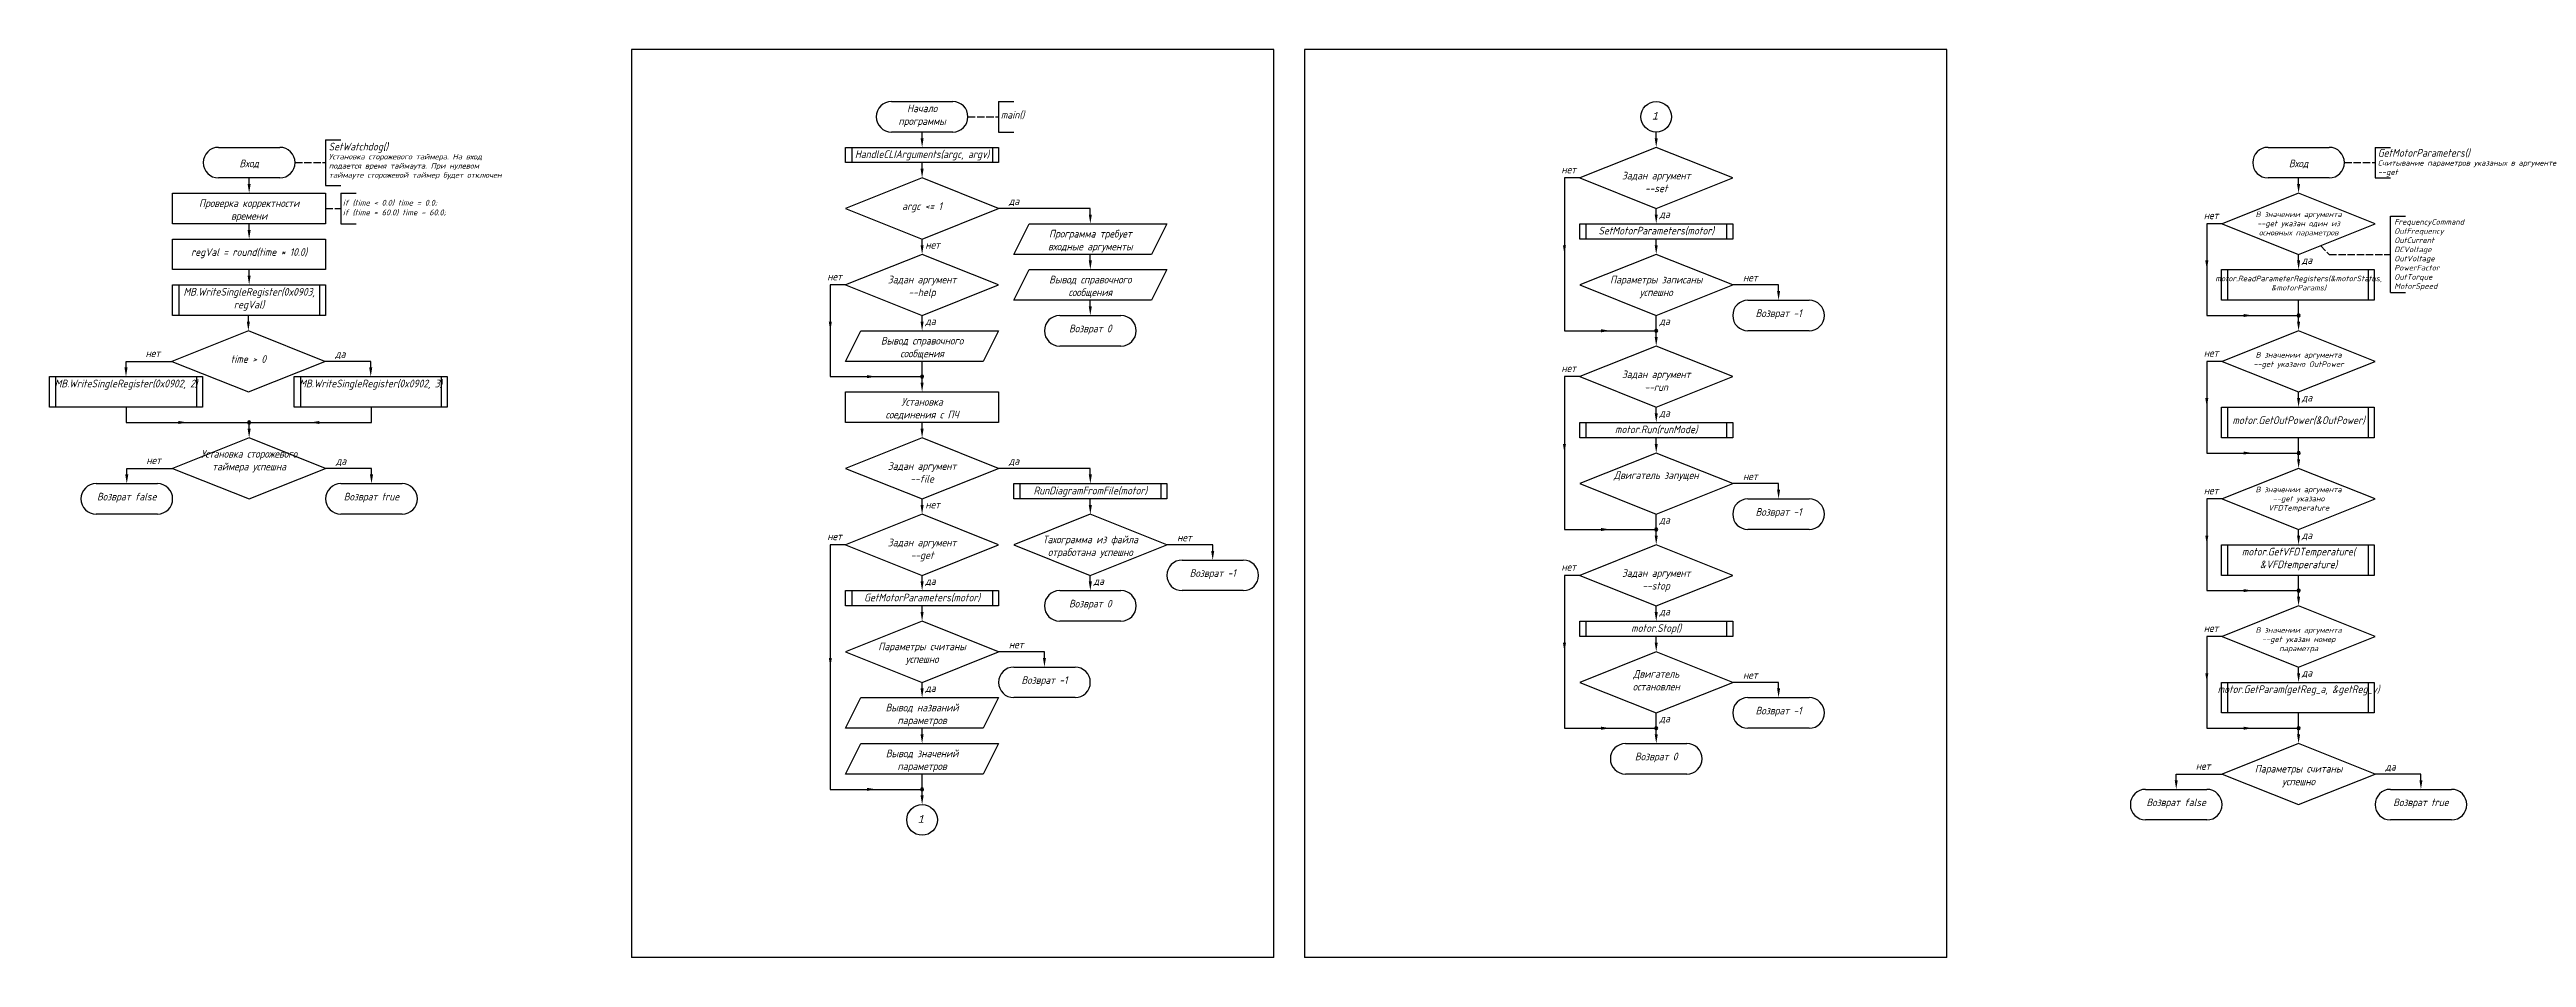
# Model space of a CAD drawing. Header units: millimetres. Extents: x -10 to 7940, y -346 to 297.
# Drawn here: x 6205 to 7014, y 0 to 297 of the extents above; entities that cross this region are included whole.
import ezdxf

# ---------------------------------------------------------------- set-up
doc = ezdxf.new("R2010")
doc.units = ezdxf.units.MM
doc.linetypes.add('ACAD_ISO02W100', pattern=[15, 12, -3])
doc.layers.add('Непечатный слой', color=6, linetype='Continuous', lineweight=30, plot=False)
doc.layers.add('С_обычная', color=7, linetype='Continuous', lineweight=30)
doc.layers.add('С_Штриховые', color=7, linetype='ACAD_ISO02W100', lineweight=30)
doc.styles.add('Гост', font='isocpeur.ttf', dxfattribs={"width": 0.9, "oblique": 15})

msp = doc.modelspace()

# ---------------------------------------------------------------- texts
at = {"layer": 'С_обычная', "style": 'Гост'}
for s, width, heights, insert, char_height, attachment_point in [('Начало программы', 21.8632, [7.93], (6490, 279), 2.5, 2), ('main()', 33.4069, [3.31], (6515.73, 276.91), 2.5, 1), ('\\pi13.38011;{\\fConsolas|b0|i0|c204|p49;1}', 28.9171, [8.38], (6715.23, 276.57), 2.5, 1), ('Вход', 21.8632, [7.93], (6270, 261), 2.5, 2), ('SetWatchdog()', 33.4069, [3.31], (6296, 266.5), 2.5, 1), ('HandleCLIArguments(argc, argv)', 59, [0], (6490, 264), 2.5, 2), ('Вход', 21.8632, [7.93], (6940, 261), 2.5, 2), ('GetMotorParameters()', 33.4069, [3.31], (6965.89, 264.44), 2.5, 1), ('Задан аргумент --set', 27.051, [17.96], (6730, 257), 2.5, 2), ('Проверка корректности времени', 36.3902, [8.36], (6270, 248), 2.5, 2), ('argc <= 1', 27.051, [17.96], (6490, 247), 2.5, 2), ('В значении аргумента --get указан один из основных параметров', 24.3997, [15.48], (6940, 244), 1.8, 2), ('Программа требует входные аргументы', 36.3902, [8.36], (6545, 238), 2.5, 2), ('SetMotorParameters(motor)', 59, [0], (6730, 239), 2.5, 2), ('regVal = round(time * 10.0)', 49.9247, [6.83], (6270, 232), 2.5, 2), ('MB.WriteSingleRegister(0x0903, regVal)', 45.9068, [10.17], (6270, 219), 2.5, 2), ('Задан аргумент --help', 27.051, [17.96], (6490, 223), 2.5, 2), ('Вывод справочного сообщения', 36.3902, [8.36], (6545, 223), 2.5, 2), ('Параметры записаны успешно', 35.1567, [17.36], (6730, 223), 2.5, 2), ('motor.ReadParameterRegisters(&motorStatus, &motorParams)', 50.8081, [10.65], (6940, 223), 1.8, 2), ('Возврат -1', 27.6622, [0], (6770, 212), 2.5, 2), ('Вывод справочного сообщения', 36.3902, [8.36], (6490, 203), 2.5, 2), ('Возврат 0', 27.6622, [0], (6545, 207), 2.5, 2), ('нет', 11, [0], (6236.14, 198.88), 2.5, 1), ('time > 0', 27.051, [17.96], (6269.75, 197), 2.5, 2), ('В значении аргумента --get указано OutPower', 29.2043, [15.41], (6940, 198), 1.8, 2), ('MB.WriteSingleRegister(0x0902, 2)', 45.9068, [10.17], (6229.75, 189), 2.5, 2), ('MB.WriteSingleRegister(0x0902, 3)', 45.9068, [10.17], (6309.75, 189), 2.5, 2), ('Задан аргумент --run', 27.051, [17.96], (6730, 192), 2.5, 2), ('Установка соединения с ПЧ', 27.497, [8.52], (6490, 183), 2.5, 2), ('motor.Run(runMode)', 59, [0], (6730, 174), 2.5, 2), ('motor.GetOutPower(&OutPower)', 50.8081, [10.65], (6940, 177), 2.5, 2), ('нет', 11, [0], (6236.39, 163.88), 2.5, 1), ('Установка сторожевого таймера успешна', 35.1567, [17.36], (6270, 166), 2.5, 2), ('Задан аргумент --file', 27.051, [17.96], (6490, 162), 2.5, 2), ('RunDiagramFromFile(motor)', 59, [0], (6545, 154), 2.5, 2), ('Двигатель запущен', 27.5784, [17.36], (6730, 159), 2.5, 2), ('В значении аргумента --get указано VFDTemperature', 29.2043, [15.41], (6940, 154), 1.8, 2), ('Возврат false', 27.6622, [0], (6230, 152), 2.5, 2), ('Возврат true', 27.6622, [0], (6310, 152), 2.5, 2), ('Возврат -1', 27.6622, [0], (6770, 147), 2.5, 2), ('Тахограмма из файла отработана успешно', 35.1567, [17.36], (6545, 138), 2.5, 2), ('Задан аргумент --get', 27.051, [17.96], (6490, 137), 2.5, 2), ('motor.GetVFDTemperature( &VFDtemperature)', 50.8081, [10.65], (6940, 134), 2.5, 2), ('Возврат -1', 27.6622, [0], (6585, 127), 2.5, 2), ('Задан аргумент --stop', 27.051, [17.96], (6730, 127), 2.5, 2), ('GetMotorParameters(motor)', 59, [0], (6490, 119), 2.5, 2), ('Возврат 0', 27.6622, [0], (6545, 117), 2.5, 2), ('motor.Stop()', 59, [0], (6730, 109), 2.5, 2), ('В значении аргумента --get указан номер параметра', 29.2043, [15.41], (6940, 108), 1.8, 2), ('Параметры считаны успешно', 35.1567, [17.36], (6490, 103), 2.5, 2), ('Возврат -1', 27.6622, [0], (6530, 92), 2.5, 2), ('Двигатель остановлен', 27.5784, [17.36], (6730, 94), 2.5, 2), ('motor.GetParam(getReg_a, &getReg_v)', 50.8081, [10.65], (6940, 89), 2.5, 2), ('Вывод названий параметров', 36.3902, [8.36], (6490, 83), 2.5, 2), ('Возврат -1', 27.6622, [0], (6770, 82), 2.5, 2), ('Вывод значений параметров', 36.3902, [8.36], (6490, 68), 2.5, 2), ('Возврат 0', 27.6622, [0], (6730, 67), 2.5, 2), ('нет', 11, [0], (6906.39, 63.88), 2.5, 1), ('Параметры считаны успешно', 35.1567, [17.36], (6940, 63), 2.5, 2), ('Возврат false', 27.6622, [0], (6900, 52), 2.5, 2), ('Возврат true', 27.6622, [0], (6980, 52), 2.5, 2), ('\\pi13.38011;{\\fConsolas|b0|i0|c204|p49;1}', 28.9171, [8.38], (6475.23, 46.57), 2.5, 1)]:
    msp.add_mtext_dynamic_manual_height_columns(s, width=width, gutter_width=17.5, heights=heights, dxfattribs=dict(at, insert=insert, char_height=char_height, attachment_point=attachment_point))
at = {"layer": 'С_обычная', "attachment_point": 1, "style": 'Гост'}
for s, insert, char_height, width in [('Установка сторожевого таймера. На вход подается время таймаута. При нулевом таймауте сторожевой таймер будет отключен', (6296.03, 262.86), 1.8, 50.9932), ('Считывание параметров указаных в аргументе --get', (6965.92, 260.8), 1.8, 50.9932), ('if (time < 0.0) time = 0.0;\\Pif (time > 60.0) time = 60.0;', (6300.63, 247.84), 1.9, 32.549), ('FrequencyCommand\\POutFrequency\\POutCurrent\\PDCVoltage\\POutVoltage\\PPowerFactor\\POutTorque\\PMotorSpeed', (6971.26, 241.52), 1.8, 20.5026)]:
    msp.add_mtext(s, dxfattribs=dict(at, insert=insert, char_height=char_height, width=width))
at = {"layer": 'С_обычная', "char_height": 2.5, "attachment_point": 1, "rotation": 0.00001, "style": 'Гост'}
for s, insert in [('нет', (6699, 259)), ('да', (6518.37, 248.65)), ('да', (6731.07, 244.38)), ('нет', (6909, 244)), ('нет', (6491.07, 234.38)), ('да', (6941.07, 229.38)), ('нет', (6459, 224)), ('нет', (6758.37, 223.65)), ('да', (6491.07, 209.38)), ('да', (6731.07, 209.38)), ('да', (6298.12, 198.65)), ('нет', (6909, 199)), ('нет', (6699, 194)), ('да', (6731.07, 179.38)), ('да', (6941.07, 184.38)), ('да', (6298.37, 163.65)), ('да', (6518.37, 163.65)), ('нет', (6758.37, 158.65)), ('нет', (6491.07, 149.38)), ('нет', (6909, 154)), ('нет', (6459, 139)), ('нет', (6573.37, 138.65)), ('да', (6731.07, 144.38)), ('да', (6941.07, 139.38)), ('да', (6491.07, 124.38)), ('да', (6546.07, 124.38)), ('нет', (6699, 129)), ('да', (6731.07, 114.38)), ('нет', (6909, 109)), ('нет', (6518.37, 103.65)), ('нет', (6758.37, 93.65)), ('да', (6941.07, 94.38)), ('да', (6491.07, 89.38)), ('да', (6731.07, 79.38)), ('да', (6968.37, 63.65))]:
    msp.add_mtext_dynamic_manual_height_columns(s, width=11, gutter_width=17.5, heights=[0], dxfattribs=dict(at, insert=insert))

# ---------------------------------------------------------------- blocks, each defined once
blk = doc.blocks.new('A$C232F50DB')
at = {"layer": 'С_обычная'}
for p, q in [((-2.95, -0.36), (17.05, -0.36)), ((17.05, -10.36), (-2.95, -10.36))]:
    blk.add_line(p, q, dxfattribs=at)
for centre, start, end in [((-2.95, -5.36), 90, 270), ((17.05, -5.36), 270, 90)]:
    blk.add_arc(centre, 5, start, end, dxfattribs=at)
blk = doc.blocks.new('A$C38F65341')
at = {"layer": 'С_обычная'}
h = blk.add_hatch(color=256, dxfattribs=at)
h.dxf.hatch_style = 1
h.paths.add_polyline_path([(0.5, 0, 1), (-0.5, 0, 1)])
blk.add_circle((0, 0), 0.5, dxfattribs=at)

# ---------------------------------------------------------------- linework, layer by layer
at = {"layer": 'Непечатный слой'}
for p, q in [((6605, 297), (6395, 297)), ((6395, 297), (6395, 0)), ((6605, 0), (6605, 297)), ((6825, 297), (6615, 297)), ((6615, 297), (6615, 0)), ((6825, 0), (6825, 297)), ((6605, 0), (6395, 0)), ((6825, 0), (6615, 0))]:
    msp.add_line(p, q, dxfattribs=at)
at = {"layer": 'С_обычная'}
for p, q in [((6480, 280), (6500, 280)), ((6515, 280), (6520, 280)), ((6515, 280), (6515, 270)), ((6295, 267.5), (6300, 267.5)), ((6295, 267.5), (6295, 252.5)), ((6500, 270), (6480, 270)), ((6490, 268), (6490, 270)), ((6515, 270), (6520, 270)), ((6730, 268), (6730, 270)), ((6260, 265), (6280, 265)), ((6465, 265), (6515, 265)), ((6465, 260), (6465, 265)), ((6515, 260), (6465, 260)), ((6467, 265), (6467, 260)), ((6490, 258), (6490, 260)), ((6513, 265), (6513, 260)), ((6515, 265), (6515, 260)), ((6730, 265), (6705, 255)), ((6755, 255), (6730, 265)), ((6930, 265), (6950, 265)), ((6965, 265), (6970, 265)), ((6965, 265), (6965, 255)), ((6280, 255), (6260, 255)), ((6270, 253), (6270, 255)), ((6295, 252.5), (6300, 252.5)), ((6490, 255), (6465, 245)), ((6515, 245), (6490, 255)), ((6705, 255), (6700, 255)), ((6700, 255), (6700, 205)), ((6705, 255), (6730, 245)), ((6730, 245), (6755, 255)), ((6950, 255), (6930, 255)), ((6940, 253), (6940, 255)), ((6965, 255), (6970, 255)), ((6245, 250), (6295, 250)), ((6245, 240), (6245, 250)), ((6295, 250), (6295, 240)), ((6300, 250), (6300, 240)), ((6300, 250), (6305, 250)), ((6465, 245), (6490, 235)), ((6490, 235), (6515, 245)), ((6545, 245), (6515, 245)), ((6545, 243), (6545, 245)), ((6730, 243), (6730, 245)), ((6940, 250), (6915, 240)), ((6965, 240), (6940, 250)), ((6295, 240), (6245, 240)), ((6245, 235), (6295, 235)), ((6245, 225), (6245, 235)), ((6270, 238), (6270, 240)), ((6295, 235), (6295, 225)), ((6300, 240), (6305, 240)), ((6490, 233), (6490, 235)), ((6520, 230), (6525, 240)), ((6525, 240), (6570, 240)), ((6570, 240), (6565, 230)), ((6705, 240), (6755, 240)), ((6705, 235), (6705, 240)), ((6755, 235), (6705, 235)), ((6707, 240), (6707, 235)), ((6730, 233), (6730, 235)), ((6753, 240), (6753, 235)), ((6755, 240), (6755, 235)), ((6915, 240), (6910, 240)), ((6910, 240), (6910, 210)), ((6915, 240), (6940, 230)), ((6940, 230), (6965, 240)), ((6970, 242.5), (6975, 242.5)), ((6970, 217.5), (6970, 242.5)), ((6490, 230), (6465, 220)), ((6515, 220), (6490, 230)), ((6565, 230), (6520, 230)), ((6545, 228), (6545, 230)), ((6730, 230), (6705, 220)), ((6755, 220), (6730, 230)), ((6940, 228), (6940, 230)), ((6295, 225), (6245, 225)), ((6245, 220), (6295, 220)), ((6245, 210), (6245, 220)), ((6247, 220), (6247, 210)), ((6270, 223), (6270, 225)), ((6293, 220), (6293, 210)), ((6295, 220), (6295, 210)), ((6465, 220), (6460, 220)), ((6460, 220), (6460, 190)), ((6465, 220), (6490, 210)), ((6490, 210), (6515, 220)), ((6520, 215), (6525, 225)), ((6525, 225), (6570, 225)), ((6570, 225), (6565, 215)), ((6705, 220), (6730, 210)), ((6730, 210), (6755, 220)), ((6770, 220), (6755, 220)), ((6770, 218), (6770, 220)), ((6914.75, 225), (6964.75, 225)), ((6914.75, 215), (6914.75, 225)), ((6916.75, 225), (6916.75, 215)), ((6962.75, 225), (6962.75, 215)), ((6964.75, 225), (6964.75, 215)), ((6565, 215), (6520, 215)), ((6545, 213), (6545, 215)), ((6964.75, 215), (6914.75, 215)), ((6940, 208), (6940, 215)), ((6970, 217.5), (6975, 217.5)), ((6269.75, 205), (6244.75, 195)), ((6295, 210), (6245, 210)), ((6269.75, 208), (6269.75, 210)), ((6294.75, 195), (6269.75, 205)), ((6465, 195), (6470, 205)), ((6470, 205), (6515, 205)), ((6490, 208), (6490, 210)), ((6515, 205), (6510, 195)), ((6700, 205), (6730, 205)), ((6730, 203), (6730, 210)), ((6910, 210), (6940, 210)), ((6940, 205), (6915, 195)), ((6965, 195), (6940, 205)), ((6229.75, 193), (6229.75, 195)), ((6229.75, 195), (6244.75, 195)), ((6244.75, 195), (6269.75, 185)), ((6269.75, 185), (6294.75, 195)), ((6309.75, 195), (6294.75, 195)), ((6309.75, 193), (6309.75, 195)), ((6510, 195), (6465, 195)), ((6490, 188), (6490, 195)), ((6730, 200), (6705, 190)), ((6755, 190), (6730, 200)), ((6915, 195), (6910, 195)), ((6910, 195), (6910, 165)), ((6915, 195), (6940, 185)), ((6940, 185), (6965, 195)), ((6204.75, 190), (6254.75, 190)), ((6204.75, 180), (6204.75, 190)), ((6206.75, 190), (6206.75, 180)), ((6252.75, 190), (6252.75, 180)), ((6254.75, 190), (6254.75, 180)), ((6284.75, 190), (6334.75, 190)), ((6284.75, 180), (6284.75, 190)), ((6286.75, 190), (6286.75, 180)), ((6332.75, 190), (6332.75, 180)), ((6334.75, 190), (6334.75, 180)), ((6460, 190), (6490, 190)), ((6705, 190), (6700, 190)), ((6700, 190), (6700, 140)), ((6705, 190), (6730, 180)), ((6730, 180), (6755, 190)), ((6254.75, 180), (6204.75, 180)), ((6229.75, 180), (6229.75, 175)), ((6334.75, 180), (6284.75, 180)), ((6310, 175), (6310, 180)), ((6465, 185), (6515, 185)), ((6465, 175), (6465, 185)), ((6515, 185), (6515, 175)), ((6730, 178), (6730, 180)), ((6914.75, 180), (6964.75, 180)), ((6914.75, 170), (6914.75, 180)), ((6916.75, 180), (6916.75, 170)), ((6940, 183), (6940, 185)), ((6962.75, 180), (6962.75, 170)), ((6964.75, 180), (6964.75, 170)), ((6229.75, 175), (6270, 175)), ((6270, 173), (6270, 175)), ((6270, 175), (6310, 175)), ((6515, 175), (6465, 175)), ((6490, 173), (6490, 175)), ((6705, 175), (6755, 175)), ((6705, 170), (6705, 175)), ((6707, 175), (6707, 170)), ((6753, 175), (6753, 170)), ((6755, 175), (6755, 170)), ((6270, 170), (6245, 160)), ((6295, 160), (6270, 170)), ((6490, 170), (6465, 160)), ((6515, 160), (6490, 170)), ((6755, 170), (6705, 170)), ((6730, 165), (6705, 155)), ((6730, 168), (6730, 170)), ((6755, 155), (6730, 165)), ((6910, 165), (6940, 165)), ((6964.75, 170), (6914.75, 170)), ((6940, 163), (6940, 170)), ((6230, 158), (6230, 160)), ((6230, 160), (6245, 160)), ((6245, 160), (6270, 150)), ((6270, 150), (6295, 160)), ((6310, 160), (6295, 160)), ((6310, 158), (6310, 160)), ((6465, 160), (6490, 150)), ((6490, 150), (6515, 160)), ((6545, 160), (6515, 160)), ((6520, 155), (6570, 155)), ((6520, 150), (6520, 155)), ((6522, 155), (6522, 150)), ((6545, 158), (6545, 160)), ((6568, 155), (6568, 150)), ((6570, 155), (6570, 150)), ((6705, 155), (6730, 145)), ((6730, 145), (6755, 155)), ((6770, 155), (6755, 155)), ((6770, 153), (6770, 155)), ((6940, 160), (6915, 150)), ((6965, 150), (6940, 160)), ((6490, 148), (6490, 150)), ((6570, 150), (6520, 150)), ((6545, 148), (6545, 150)), ((6915, 150), (6910, 150)), ((6910, 150), (6910, 120)), ((6915, 150), (6940, 140)), ((6940, 140), (6965, 150)), ((6490, 145), (6465, 135)), ((6515, 135), (6490, 145)), ((6545, 145), (6520, 135)), ((6570, 135), (6545, 145)), ((6700, 140), (6730, 140)), ((6730, 138), (6730, 145)), ((6940, 138), (6940, 140)), ((6465, 135), (6460, 135)), ((6460, 135), (6460, 55)), ((6465, 135), (6490, 125)), ((6490, 125), (6515, 135)), ((6520, 135), (6545, 125)), ((6545, 125), (6570, 135)), ((6585, 135), (6570, 135)), ((6585, 133), (6585, 135)), ((6730, 135), (6705, 125)), ((6755, 125), (6730, 135)), ((6914.75, 135), (6964.75, 135)), ((6914.75, 125), (6914.75, 135)), ((6916.75, 135), (6916.75, 125)), ((6962.75, 135), (6962.75, 125)), ((6964.75, 135), (6964.75, 125)), ((6490, 123), (6490, 125)), ((6545, 123), (6545, 125)), ((6705, 125), (6700, 125)), ((6700, 125), (6700, 75)), ((6705, 125), (6730, 115)), ((6730, 115), (6755, 125)), ((6964.75, 125), (6914.75, 125)), ((6940, 118), (6940, 125)), ((6465, 120), (6515, 120)), ((6465, 115), (6465, 120)), ((6515, 115), (6465, 115)), ((6467, 120), (6467, 115)), ((6490, 113), (6490, 115)), ((6513, 120), (6513, 115)), ((6515, 120), (6515, 115)), ((6730, 113), (6730, 115)), ((6910, 120), (6940, 120)), ((6940, 115), (6915, 105)), ((6965, 105), (6940, 115)), ((6490, 110), (6465, 100)), ((6515, 100), (6490, 110)), ((6705, 110), (6755, 110)), ((6705, 105), (6705, 110)), ((6707, 110), (6707, 105)), ((6753, 110), (6753, 105)), ((6755, 110), (6755, 105)), ((6465, 100), (6490, 90)), ((6490, 90), (6515, 100)), ((6530, 100), (6515, 100)), ((6530, 98), (6530, 100)), ((6755, 105), (6705, 105)), ((6730, 100), (6705, 90)), ((6730, 103), (6730, 105)), ((6755, 90), (6730, 100)), ((6915, 105), (6910, 105)), ((6910, 105), (6910, 75)), ((6915, 105), (6940, 95)), ((6940, 95), (6965, 105)), ((6490, 88), (6490, 90)), ((6705, 90), (6730, 80)), ((6730, 80), (6755, 90)), ((6770, 90), (6755, 90)), ((6770, 88), (6770, 90)), ((6914.75, 90), (6964.75, 90)), ((6914.75, 80), (6914.75, 90)), ((6916.75, 90), (6916.75, 80)), ((6940, 93), (6940, 95)), ((6962.75, 90), (6962.75, 80)), ((6964.75, 90), (6964.75, 80)), ((6465, 75), (6470, 85)), ((6470, 85), (6515, 85)), ((6515, 85), (6510, 75)), ((6510, 75), (6465, 75)), ((6490, 73), (6490, 75)), ((6700, 75), (6730, 75)), ((6730, 73), (6730, 80)), ((6910, 75), (6940, 75)), ((6964.75, 80), (6914.75, 80)), ((6940, 73), (6940, 80)), ((6465, 60), (6470, 70)), ((6470, 70), (6515, 70)), ((6515, 70), (6510, 60)), ((6940, 70), (6915, 60)), ((6965, 60), (6940, 70)), ((6510, 60), (6465, 60)), ((6490, 53), (6490, 60)), ((6900, 58), (6900, 60)), ((6900, 60), (6915, 60)), ((6915, 60), (6940, 50)), ((6940, 50), (6965, 60)), ((6980, 60), (6965, 60)), ((6980, 58), (6980, 60)), ((6460, 55), (6490, 55))]:
    msp.add_line(p, q, dxfattribs=at)
for centre in [(6730, 275), (6490, 45)]:
    msp.add_circle(centre, 5, dxfattribs=at)
for centre, start, end in [((6480, 275), 90, 270), ((6500, 275), 270, 90), ((6260, 260), 90, 270), ((6280, 260), 270, 90), ((6930, 260), 90, 270), ((6950, 260), 270, 90)]:
    msp.add_arc(centre, 5, start, end, dxfattribs=at)
for points in [[(6489.5, 268), (6490.5, 268), (6490, 265)], [(6729.5, 268), (6730.5, 268), (6730, 265)], [(6269.5, 253), (6270.5, 253), (6270, 250)], [(6489.5, 258), (6490.5, 258), (6490, 255)], [(6939.5, 253), (6940.5, 253), (6940, 250)], [(6544.5, 243), (6545.5, 243), (6545, 240)], [(6729.5, 243), (6730.5, 243), (6730, 240)], [(6270.5, 238), (6269.5, 238), (6270, 235)], [(6489.5, 233), (6490.5, 233), (6490, 230)], [(6544.5, 228), (6545.5, 228), (6545, 225)], [(6700.5, 233), (6699.5, 233), (6700, 230)], [(6729.5, 233), (6730.5, 233), (6730, 230)], [(6910.5, 228), (6909.5, 228), (6910, 225)], [(6939.5, 228), (6940.5, 228), (6940, 225)], [(6270.5, 223), (6269.5, 223), (6270, 220)], [(6544.5, 213), (6545.5, 213), (6545, 210)], [(6769.5, 218), (6770.5, 218), (6770, 215)], [(6270.25, 208), (6269.25, 208), (6269.75, 205)], [(6460.5, 208), (6459.5, 208), (6460, 205)], [(6489.5, 208), (6490.5, 208), (6490, 205)], [(6712, 204.5), (6712, 205.5), (6715, 205)], [(6729.5, 203), (6730.5, 203), (6730, 200)], [(6922, 209.5), (6922, 210.5), (6925, 210)], [(6939.5, 208), (6940.5, 208), (6940, 205)], [(6230.25, 193), (6229.25, 193), (6229.75, 190)], [(6309.25, 193), (6310.25, 193), (6309.75, 190)], [(6472, 189.5), (6472, 190.5), (6475, 190)], [(6489.5, 188), (6490.5, 188), (6490, 185)], [(6910.5, 183), (6909.5, 183), (6910, 180)], [(6939.5, 183), (6940.5, 183), (6940, 180)], [(6246.88, 175.5), (6246.88, 174.5), (6249.88, 175)], [(6270.5, 173), (6269.5, 173), (6270, 170)], [(6293, 174.5), (6293, 175.5), (6290, 175)], [(6490.5, 173), (6489.5, 173), (6490, 170)], [(6729.5, 178), (6730.5, 178), (6730, 175)], [(6700.5, 168), (6699.5, 168), (6700, 165)], [(6729.5, 168), (6730.5, 168), (6730, 165)], [(6922, 164.5), (6922, 165.5), (6925, 165)], [(6939.5, 163), (6940.5, 163), (6940, 160)], [(6230.5, 158), (6229.5, 158), (6230, 155)], [(6309.5, 158), (6310.5, 158), (6310, 155)], [(6544.5, 158), (6545.5, 158), (6545, 155)], [(6489.5, 148), (6490.5, 148), (6490, 145)], [(6544.5, 148), (6545.5, 148), (6545, 145)], [(6769.5, 153), (6770.5, 153), (6770, 150)], [(6712, 139.5), (6712, 140.5), (6715, 140)], [(6729.5, 138), (6730.5, 138), (6730, 135)], [(6910.5, 138), (6909.5, 138), (6910, 135)], [(6939.5, 138), (6940.5, 138), (6940, 135)], [(6584.5, 133), (6585.5, 133), (6585, 130)], [(6489.5, 123), (6490.5, 123), (6490, 120)], [(6544.5, 123), (6545.5, 123), (6545, 120)], [(6922, 119.5), (6922, 120.5), (6925, 120)], [(6939.5, 118), (6940.5, 118), (6940, 115)], [(6489.5, 113), (6490.5, 113), (6490, 110)], [(6729.5, 113), (6730.5, 113), (6730, 110)], [(6460.5, 98), (6459.5, 98), (6460, 95)], [(6529.5, 98), (6530.5, 98), (6530, 95)], [(6700.5, 103), (6699.5, 103), (6700, 100)], [(6729.5, 103), (6730.5, 103), (6730, 100)], [(6910.5, 93), (6909.5, 93), (6910, 90)], [(6939.5, 93), (6940.5, 93), (6940, 90)], [(6489.5, 88), (6490.5, 88), (6490, 85)], [(6769.5, 88), (6770.5, 88), (6770, 85)], [(6489.5, 73), (6490.5, 73), (6490, 70)], [(6712, 74.5), (6712, 75.5), (6715, 75)], [(6729.5, 73), (6730.5, 73), (6730, 70)], [(6922, 74.5), (6922, 75.5), (6925, 75)], [(6939.5, 73), (6940.5, 73), (6940, 70)], [(6900.5, 58), (6899.5, 58), (6900, 55)], [(6979.5, 58), (6980.5, 58), (6980, 55)], [(6472, 54.5), (6472, 55.5), (6475, 55)], [(6489.5, 53), (6490.5, 53), (6490, 50)]]:
    msp.add_solid(points, dxfattribs=at)
at = {"layer": 'С_Штриховые', "ltscale": 0.2}
for p, q in [((6505, 275), (6515, 275)), ((6285, 260), (6295, 260)), ((6955, 260), (6965, 260)), ((6295, 245), (6300, 245)), ((6947.14, 232.86), (6950, 230)), ((6950, 230), (6970, 230))]:
    msp.add_line(p, q, dxfattribs=at)

# ---------------------------------------------------------------- block references
at = {"layer": 'С_обычная'}
for p in [(6762.95, 215.36), (6537.95, 210.36), (6222.95, 155.36), (6302.95, 155.36), (6762.95, 150.36), (6577.95, 130.36), (6537.95, 120.36), (6522.95, 95.36), (6762.95, 85.36), (6722.95, 70.36), (6892.95, 55.36), (6972.95, 55.36)]:
    msp.add_blockref('A$C232F50DB', p, dxfattribs=at)
at = {"layer": 'С_обычная', "xscale": -1, "rotation": 1.143636425560146e-05}
for p in [(6730, 205), (6940, 210), (6490, 190), (6270, 175), (6940, 165), (6730, 140), (6940, 120), (6730, 75), (6940, 75), (6490, 55)]:
    msp.add_blockref('A$C38F65341', p, dxfattribs=at)

msp.set_redraw_order([(e.dxf.handle, doc.entitydb.next_handle()) for e in msp.query("TEXT MTEXT ATTDEF DIMENSION ARC_DIMENSION")])  # texts and dimensions are drawn at this point

doc.saveas('drawing.dxf')
